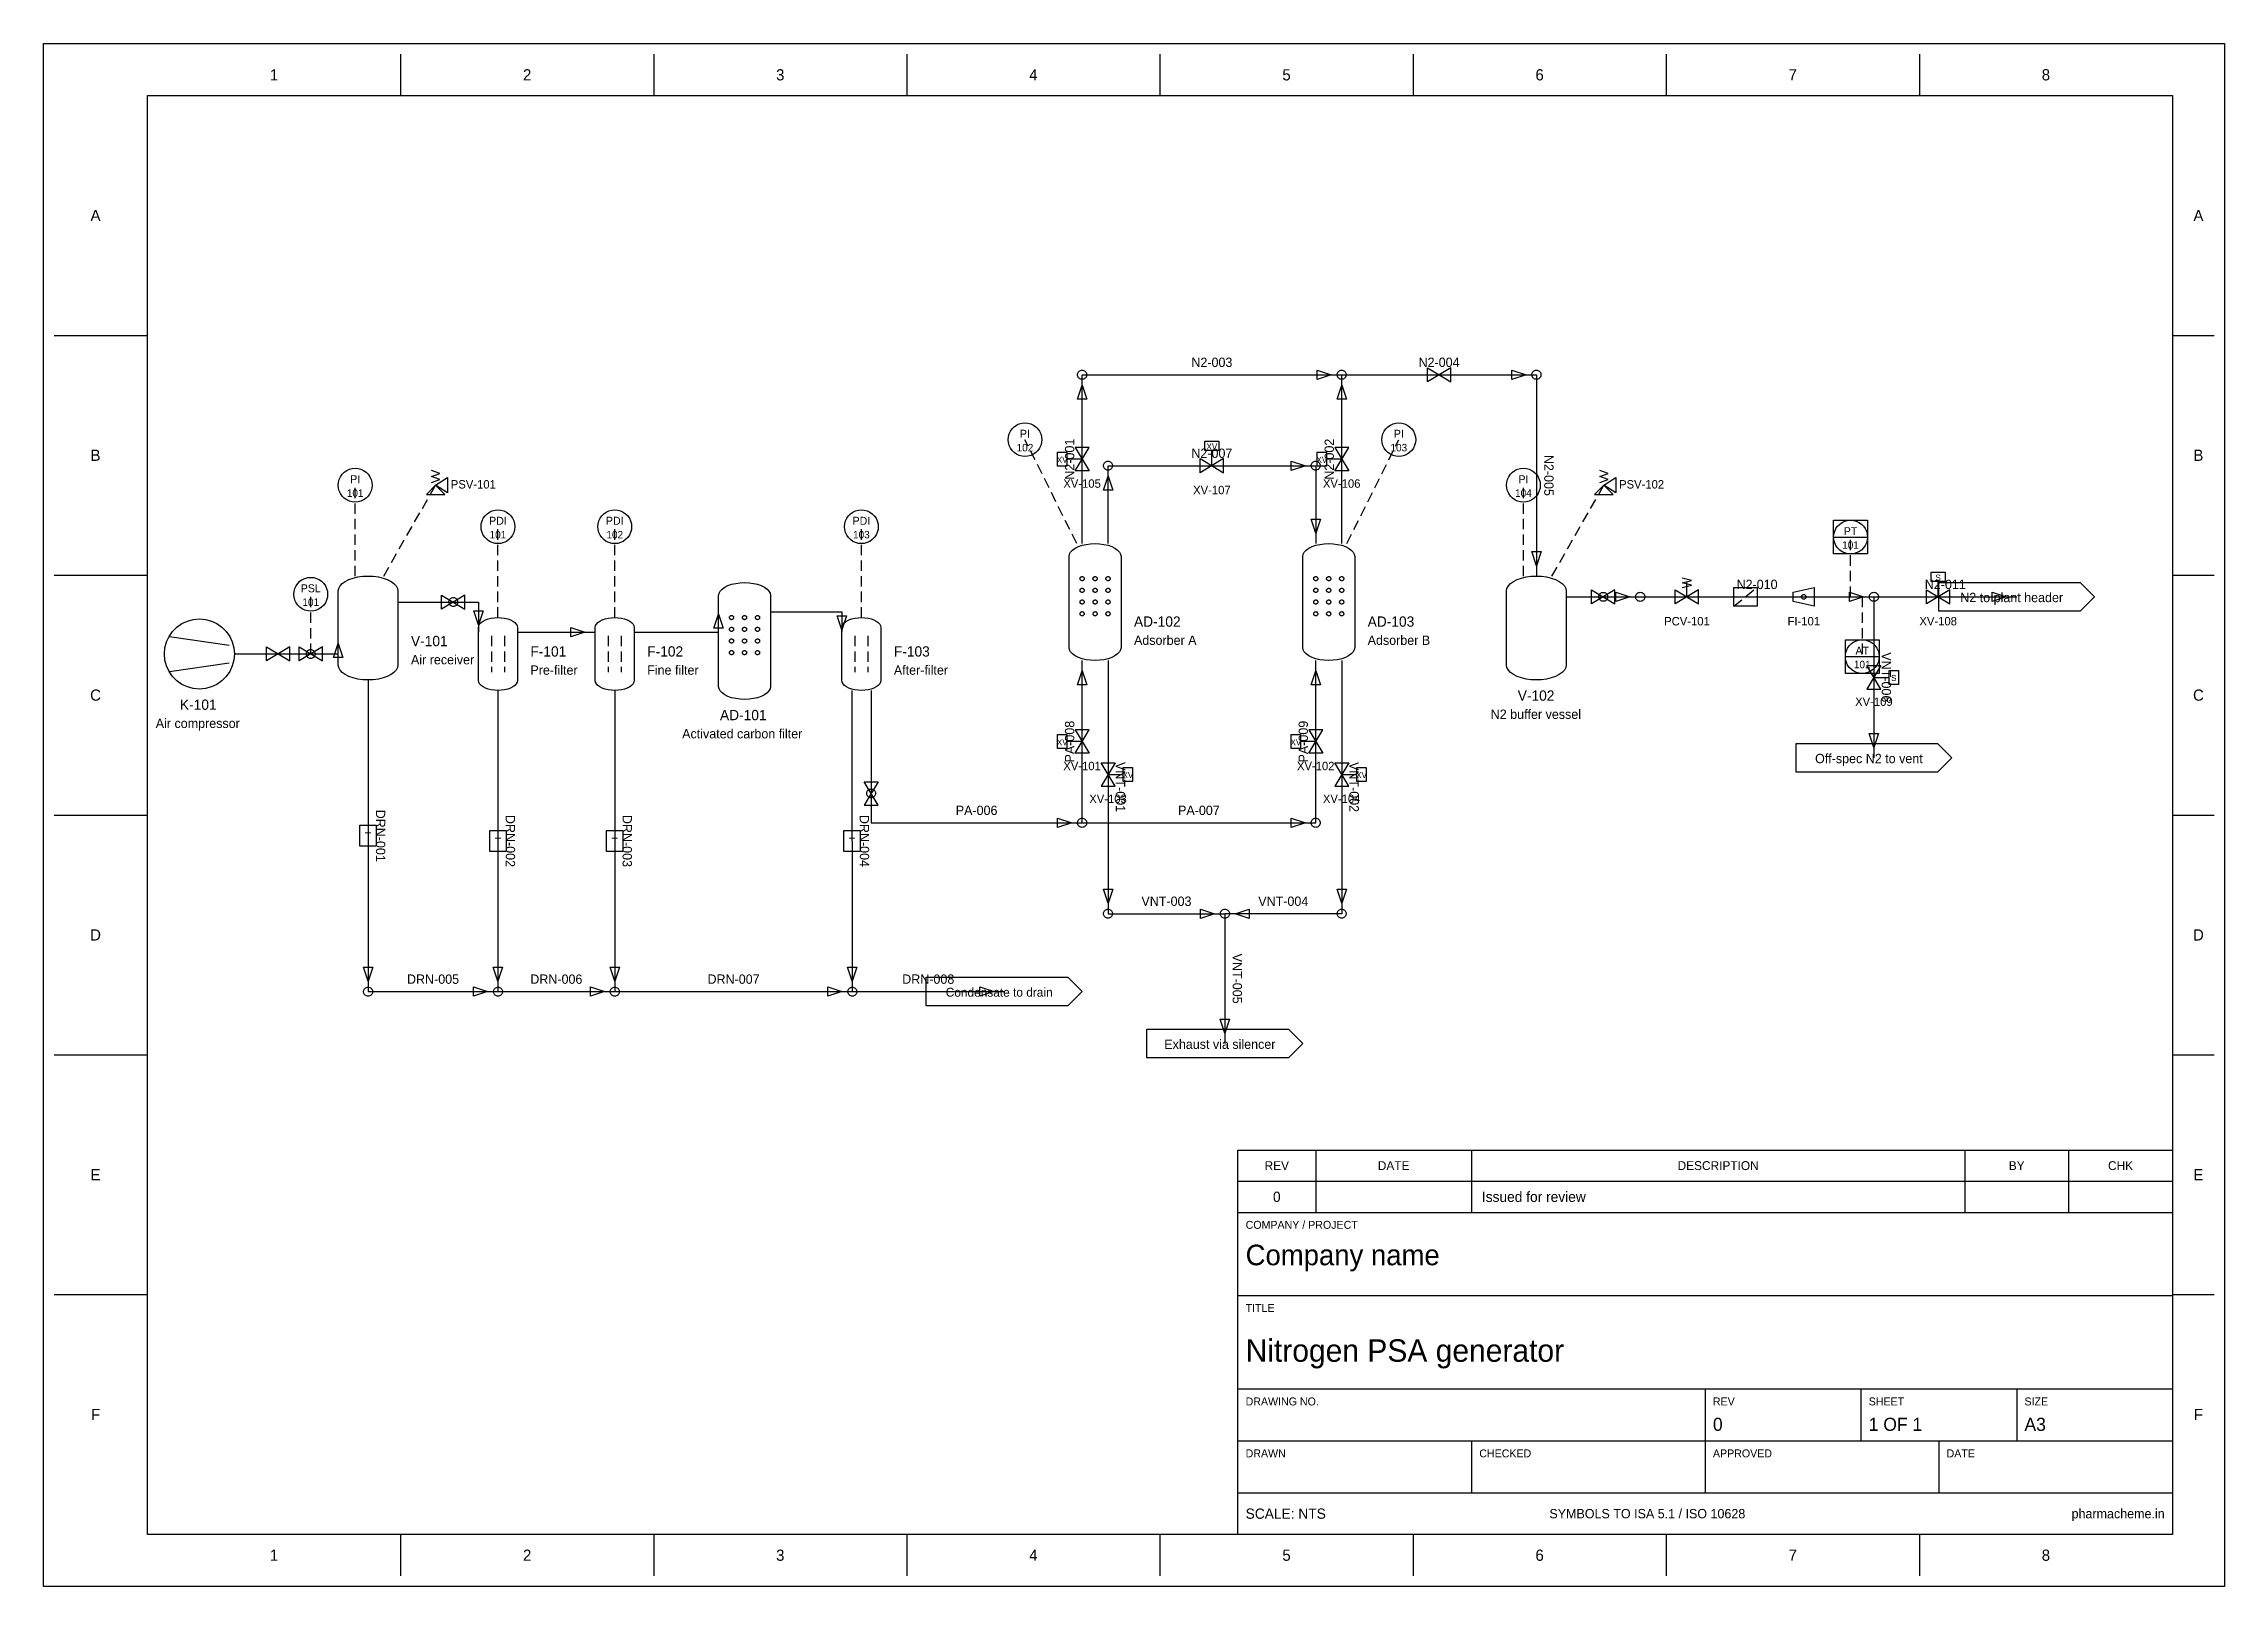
# Model space of a CAD drawing. Header units: millimetres. Extents: x 0 to 420, y 0 to 297.
import ezdxf
from ezdxf.enums import TextEntityAlignment as Align

# ---------------------------------------------------------------- set-up
doc = ezdxf.new("R2010")
doc.units = ezdxf.units.MM
doc.linetypes.add('DASHED', pattern=[3, 2, -1])
for name, color, linetype in [('BORDER', 8, 'CONTINUOUS'), ('EQUIPMENT', 7, 'CONTINUOUS'), ('INSTRUMENTS', 3, 'CONTINUOUS'), ('TEXT', 7, 'CONTINUOUS'), ('UTILITY', 5, 'CONTINUOUS'), ('VALVES', 6, 'CONTINUOUS')]:
    doc.layers.add(name, color=color, linetype=linetype)

msp = doc.modelspace()

# ---------------------------------------------------------------- texts
at = {"layer": 'BORDER'}
for s, height, p in [('1', 2.16, (44.375, 291)), ('2', 2.16, (93.125, 291)), ('3', 2.16, (141.875, 291)), ('4', 2.16, (190.625, 291)), ('5', 2.16, (239.375, 291)), ('6', 2.16, (288.125, 291)), ('7', 2.16, (336.875, 291)), ('8', 2.16, (385.625, 291)), ('A', 2.16, (10, 263.917)), ('A', 2.16, (415, 263.917)), ('B', 2.16, (10, 217.75)), ('B', 2.16, (415, 217.75)), ('C', 2.16, (10, 171.583)), ('C', 2.16, (415, 171.583)), ('D', 2.16, (10, 125.417)), ('D', 2.16, (415, 125.417)), ('E', 2.16, (10, 79.25)), ('REV', 1.71, (237.5, 81)), ('DATE', 1.71, (260, 81)), ('DESCRIPTION', 1.71, (322.5, 81)), ('BY', 1.71, (380, 81)), ('CHK', 1.71, (400, 81)), ('E', 2.16, (415, 79.25)), ('0', 1.98, (237.5, 75)), ('F', 2.16, (10, 33.083)), ('F', 2.16, (415, 33.083)), ('1', 2.16, (44.375, 6)), ('2', 2.16, (93.125, 6)), ('3', 2.16, (141.875, 6)), ('4', 2.16, (190.625, 6)), ('5', 2.16, (239.375, 6)), ('6', 2.16, (288.125, 6)), ('7', 2.16, (336.875, 6)), ('8', 2.16, (385.625, 6))]:
    msp.add_text(s, height=height, dxfattribs=at).set_placement(p, align=Align.MIDDLE_CENTER)
for s, height, p in [('Issued for review', 1.98, (277, 75)), ('COMPANY / PROJECT', 1.53, (231.5, 69.6)), ('Company name', 3.96, (231.5, 63.8)), ('TITLE', 1.53, (231.5, 53.6)), ('Nitrogen PSA generator', 4.32, (231.5, 45.4)), ('DRAWING NO.', 1.53, (231.5, 35.6)), ('REV', 1.53, (321.5, 35.6)), ('SHEET', 1.53, (351.5, 35.6)), ('SIZE', 1.53, (381.5, 35.6)), ('0', 2.52, (321.5, 31.2)), ('1 OF 1', 2.52, (351.5, 31.2)), ('A3', 2.52, (381.5, 31.2)), ('DRAWN', 1.53, (231.5, 25.6)), ('CHECKED', 1.53, (276.5, 25.6)), ('APPROVED', 1.53, (321.5, 25.6)), ('DATE', 1.53, (366.5, 25.6)), ('SCALE: NTS', 1.98, (231.5, 14)), ('SYMBOLS TO ISA 5.1 / ISO 10628', 1.8, (290, 14))]:
    msp.add_text(s, height=height, dxfattribs=at).set_placement(p, align=Align.MIDDLE_LEFT)
msp.add_text('pharmacheme.in', height=1.8, dxfattribs=at).set_placement((408.5, 14), align=Align.MIDDLE_RIGHT)
at = {"layer": 'EQUIPMENT'}
for s, height, p in [('N2 to plant header', 1.8, (379.038, 190.375)), ('Off-spec N2 to vent', 1.8, (351.538, 159.375)), ('Condensate to drain', 1.71, (184.037, 114.375)), ('Exhaust via silencer', 1.8, (226.537, 104.375))]:
    msp.add_text(s, height=height, dxfattribs=at).set_placement(p, align=Align.MIDDLE_CENTER)
at = {"layer": 'INSTRUMENTS'}
for s, height, p in [('PI', 1.53, (189, 221.125)), ('PI', 1.53, (261, 221.125)), ('102', 1.44, (189, 218.5)), ('103', 1.44, (261, 218.5)), ('101', 1.44, (60, 209.75)), ('PI', 1.53, (60, 212.375)), ('104', 1.44, (285, 209.75)), ('PI', 1.53, (285, 212.375)), ('PDI', 1.53, (87.5, 204.375)), ('PDI', 1.53, (110, 204.375)), ('PDI', 1.53, (157.5, 204.375)), ('101', 1.44, (87.5, 201.75)), ('102', 1.44, (110, 201.75)), ('103', 1.44, (157.5, 201.75)), ('PT', 1.53, (348, 202.375)), ('101', 1.44, (348, 199.75)), ('PSL', 1.53, (51.45, 191.375)), ('101', 1.44, (51.45, 188.75)), ('AT', 1.53, (350.25, 179.375)), ('101', 1.44, (350.25, 176.75))]:
    msp.add_text(s, height=height, dxfattribs=at).set_placement(p, align=Align.CENTER)
for s, p in [('PSV-101', (78.425, 211.35)), ('PSV-102', (303.425, 211.35))]:
    msp.add_text(s, height=1.62, dxfattribs=at).set_placement(p)
at = {"layer": 'TEXT'}
for s, height, p in [('N2-003', 1.8, (225, 234.75)), ('N2-004', 1.8, (268.75, 234.75)), ('N2-007', 1.8, (225, 217.25)), ('XV-105', 1.62, (200, 211.5)), ('XV-107', 1.62, (225, 210.25)), ('XV-106', 1.62, (250, 211.5)), ('N2-010', 1.8, (330, 192)), ('N2-011', 1.8, (366.25, 192)), ('PCV-101', 1.62, (316.5, 185)), ('FI-101', 1.62, (339, 185)), ('XV-108', 1.62, (364.875, 185)), ('XV-109', 1.62, (352.5, 169.5)), ('XV-101', 1.62, (200, 157.125)), ('XV-102', 1.62, (245, 157.125)), ('XV-103', 1.62, (205, 150.813)), ('XV-104', 1.62, (250, 150.813)), ('PA-006', 1.8, (179.688, 148.5)), ('PA-007', 1.8, (222.5, 148.5)), ('VNT-003', 1.8, (216.25, 131)), ('VNT-004', 1.8, (238.75, 131)), ('DRN-005', 1.8, (75, 116)), ('DRN-006', 1.8, (98.75, 116)), ('DRN-007', 1.8, (132.875, 116)), ('DRN-008', 1.8, (170.375, 116))]:
    msp.add_text(s, height=height, dxfattribs=at).set_placement(p, align=Align.CENTER)
for s, rotation, p in [('N2-001', 90, (198.5, 217)), ('N2-002', 90, (248.5, 217)), ('N2-005', -90, (289, 213.875)), ('VNT-006', -90, (354, 175)), ('PA-008', 90, (198.5, 162.625)), ('PA-009', 90, (243.5, 162.625)), ('VNT-001', -90, (206.5, 153.875)), ('VNT-002', -90, (251.5, 153.875)), ('DRN-001', -90, (64, 144.5)), ('DRN-002', -90, (89, 143.5)), ('DRN-003', -90, (111.5, 143.5)), ('DRN-004', -89.88, (157.187, 143.503)), ('VNT-005', -90, (229, 117))]:
    msp.add_text(s, height=1.8, rotation=rotation, dxfattribs=at).set_placement(p, align=Align.CENTER)
for s, height, p in [('AD-102', 1.98, (210, 184.75)), ('AD-103', 1.98, (255, 184.75)), ('V-101', 1.98, (70.75, 181)), ('F-101', 1.98, (93.75, 179)), ('F-102', 1.98, (116.25, 179)), ('F-103', 1.98, (163.75, 179)), ('Adsorber A', 1.8, (210, 181.25)), ('Adsorber B', 1.8, (255, 181.25)), ('Air receiver', 1.8, (70.75, 177.5)), ('Pre-filter', 1.8, (93.75, 175.5)), ('Fine filter', 1.8, (116.25, 175.5)), ('After-filter', 1.8, (163.75, 175.5)), ('V-102', 1.98, (283.907, 170.5)), ('K-101', 1.98, (26.255, 168.75)), ('AD-101', 1.98, (130.262, 166.75)), ('N2 buffer vessel', 1.8, (278.701, 167)), ('Air compressor', 1.8, (21.595, 165.25)), ('Activated carbon filter', 1.8, (122.98, 163.25))]:
    msp.add_text(s, height=height, dxfattribs=at).set_placement(p)
at = {"layer": 'VALVES'}
for s, height, p in [('XV', 1.17, (225, 219.45)), ('XV', 1.17, (196.175, 216.875)), ('XV', 1.17, (246.175, 216.875)), ('S', 1.17, (364.875, 194.2)), ('S', 1.17, (356.325, 174.875)), ('XV', 1.17, (196.175, 162.5)), ('XV', 1.17, (241.175, 162.5)), ('XV', 1.17, (208.825, 156.188)), ('XV', 1.17, (253.825, 156.188)), ('T', 1.53, (62.5, 144.375)), ('T', 1.53, (87.5, 143.375)), ('T', 1.53, (110, 143.375)), ('T', 1.53, (155.688, 143.375))]:
    msp.add_text(s, height=height, dxfattribs=at).set_placement(p, align=Align.MIDDLE_CENTER)

# ---------------------------------------------------------------- linework, layer by layer
at = {"layer": 'BORDER'}
for p, q in [((68.75, 295), (68.75, 287)), ((117.5, 295), (117.5, 287)), ((166.25, 295), (166.25, 287)), ((215, 295), (215, 287)), ((263.75, 295), (263.75, 287)), ((312.5, 295), (312.5, 287)), ((361.25, 295), (361.25, 287)), ((2, 240.833), (20, 240.833)), ((410, 240.833), (418, 240.833)), ((2, 194.667), (20, 194.667)), ((410, 194.667), (418, 194.667)), ((2, 148.5), (20, 148.5)), ((410, 148.5), (418, 148.5)), ((2, 102.333), (20, 102.333)), ((410, 102.333), (418, 102.333)), ((245, 84), (245, 72)), ((275, 84), (275, 72)), ((370, 84), (370, 72)), ((390, 84), (390, 72)), ((230, 78), (410, 78)), ((230, 72), (410, 72)), ((230, 72), (410, 72)), ((2, 56.167), (20, 56.167)), ((230, 56), (410, 56)), ((410, 56.167), (418, 56.167)), ((230, 38), (410, 38)), ((320, 38), (320, 28)), ((350, 38), (350, 28)), ((380, 38), (380, 28)), ((230, 28), (410, 28)), ((275, 28), (275, 18)), ((320, 28), (320, 18)), ((365, 28), (365, 18)), ((230, 18), (410, 18)), ((68.75, 10), (68.75, 2)), ((117.5, 10), (117.5, 2)), ((166.25, 10), (166.25, 2)), ((215, 10), (215, 2)), ((263.75, 10), (263.75, 2)), ((312.5, 10), (312.5, 2)), ((361.25, 10), (361.25, 2))]:
    msp.add_line(p, q, dxfattribs=at)
for points in [[(0, 297), (420, 297), (420, 0), (0, 0)], [(20, 287), (410, 287), (410, 10), (20, 10)], [(230, 84), (410, 84), (410, 10), (230, 10)]]:
    msp.add_lwpolyline(points, close=True, dxfattribs=at)
at = {"layer": 'EQUIPMENT'}
for p, q in [((24.25, 182.875), (35.75, 181.188)), ((24.25, 176.125), (35.75, 177.813))]:
    msp.add_line(p, q, dxfattribs=at)
at = {"layer": 'EQUIPMENT', "linetype": 'DASHED'}
for p, q in [((86.25, 183), (86.25, 176)), ((88.75, 183), (88.75, 176)), ((108.75, 183), (108.75, 176)), ((111.25, 183), (111.25, 176)), ((156.25, 183), (156.25, 176)), ((158.75, 183), (158.75, 176))]:
    msp.add_line(p, q, dxfattribs=at)
at = {"layer": 'EQUIPMENT'}
for points in [[(200.875, 233.25), (200.862, 233.098), (200.822, 232.951), (200.758, 232.813), (200.67, 232.688), (200.562, 232.58), (200.438, 232.492), (200.299, 232.428), (200.152, 232.388), (200, 232.375), (199.848, 232.388), (199.701, 232.428), (199.563, 232.492), (199.438, 232.58), (199.33, 232.688), (199.242, 232.813), (199.178, 232.951), (199.138, 233.098), (199.125, 233.25), (199.138, 233.402), (199.178, 233.549), (199.242, 233.688), (199.33, 233.812), (199.438, 233.92), (199.563, 234.008), (199.701, 234.072), (199.848, 234.112), (200, 234.125), (200.152, 234.112), (200.299, 234.072), (200.438, 234.008), (200.562, 233.92), (200.67, 233.812), (200.758, 233.688), (200.822, 233.549), (200.862, 233.402)], [(250.875, 233.25), (250.862, 233.098), (250.822, 232.951), (250.758, 232.813), (250.67, 232.688), (250.562, 232.58), (250.438, 232.492), (250.299, 232.428), (250.152, 232.388), (250, 232.375), (249.848, 232.388), (249.701, 232.428), (249.563, 232.492), (249.438, 232.58), (249.33, 232.688), (249.242, 232.813), (249.178, 232.951), (249.138, 233.098), (249.125, 233.25), (249.138, 233.402), (249.178, 233.549), (249.242, 233.688), (249.33, 233.812), (249.438, 233.92), (249.563, 234.008), (249.701, 234.072), (249.848, 234.112), (250, 234.125), (250.152, 234.112), (250.299, 234.072), (250.438, 234.008), (250.562, 233.92), (250.67, 233.812), (250.758, 233.688), (250.822, 233.549), (250.862, 233.402)], [(288.375, 233.25), (288.362, 233.098), (288.322, 232.951), (288.258, 232.813), (288.17, 232.688), (288.062, 232.58), (287.938, 232.492), (287.799, 232.428), (287.652, 232.388), (287.5, 232.375), (287.348, 232.388), (287.201, 232.428), (287.063, 232.492), (286.938, 232.58), (286.83, 232.688), (286.742, 232.813), (286.678, 232.951), (286.638, 233.098), (286.625, 233.25), (286.638, 233.402), (286.678, 233.549), (286.742, 233.688), (286.83, 233.812), (286.938, 233.92), (287.063, 234.008), (287.201, 234.072), (287.348, 234.112), (287.5, 234.125), (287.652, 234.112), (287.799, 234.072), (287.938, 234.008), (288.062, 233.92), (288.17, 233.812), (288.258, 233.688), (288.322, 233.549), (288.362, 233.402)], [(205.875, 215.75), (205.862, 215.598), (205.822, 215.451), (205.758, 215.313), (205.67, 215.188), (205.562, 215.08), (205.438, 214.992), (205.299, 214.928), (205.152, 214.888), (205, 214.875), (204.848, 214.888), (204.701, 214.928), (204.563, 214.992), (204.438, 215.08), (204.33, 215.188), (204.242, 215.313), (204.178, 215.451), (204.138, 215.598), (204.125, 215.75), (204.138, 215.902), (204.178, 216.049), (204.242, 216.188), (204.33, 216.312), (204.438, 216.42), (204.563, 216.508), (204.701, 216.572), (204.848, 216.612), (205, 216.625), (205.152, 216.612), (205.299, 216.572), (205.438, 216.508), (205.562, 216.42), (205.67, 216.312), (205.758, 216.188), (205.822, 216.049), (205.862, 215.902)], [(245.875, 215.75), (245.862, 215.598), (245.822, 215.451), (245.758, 215.313), (245.67, 215.188), (245.562, 215.08), (245.438, 214.992), (245.299, 214.928), (245.152, 214.888), (245, 214.875), (244.848, 214.888), (244.701, 214.928), (244.563, 214.992), (244.438, 215.08), (244.33, 215.188), (244.242, 215.313), (244.178, 215.451), (244.138, 215.598), (244.125, 215.75), (244.138, 215.902), (244.178, 216.049), (244.242, 216.188), (244.33, 216.312), (244.438, 216.42), (244.563, 216.508), (244.701, 216.572), (244.848, 216.612), (245, 216.625), (245.152, 216.612), (245.299, 216.572), (245.438, 216.508), (245.562, 216.42), (245.67, 216.312), (245.758, 216.188), (245.822, 216.049), (245.862, 215.902)], [(197.5, 198.25), (197.576, 198.684), (197.802, 199.105), (198.17, 199.5), (198.67, 199.857), (199.286, 200.165), (200, 200.415), (200.79, 200.599), (201.632, 200.712), (202.5, 200.75), (203.368, 200.712), (204.21, 200.599), (205, 200.415), (205.714, 200.165), (206.33, 199.857), (206.83, 199.5), (207.198, 199.105), (207.424, 198.684), (207.5, 198.25), (207.5, 180.75), (207.424, 180.316), (207.198, 179.895), (206.83, 179.5), (206.33, 179.143), (205.714, 178.835), (205, 178.585), (204.21, 178.401), (203.368, 178.288), (202.5, 178.25), (201.632, 178.288), (200.79, 178.401), (200, 178.585), (199.286, 178.835), (198.67, 179.143), (198.17, 179.5), (197.802, 179.895), (197.576, 180.316), (197.5, 180.75)], [(242.5, 198.25), (242.576, 198.684), (242.802, 199.105), (243.17, 199.5), (243.67, 199.857), (244.286, 200.165), (245, 200.415), (245.79, 200.599), (246.632, 200.712), (247.5, 200.75), (248.368, 200.712), (249.21, 200.599), (250, 200.415), (250.714, 200.165), (251.33, 199.857), (251.83, 199.5), (252.198, 199.105), (252.424, 198.684), (252.5, 198.25), (252.5, 180.75), (252.424, 180.316), (252.198, 179.895), (251.83, 179.5), (251.33, 179.143), (250.714, 178.835), (250, 178.585), (249.21, 178.401), (248.368, 178.288), (247.5, 178.25), (246.632, 178.288), (245.79, 178.401), (245, 178.585), (244.286, 178.835), (243.67, 179.143), (243.17, 179.5), (242.802, 179.895), (242.576, 180.316), (242.5, 180.75)], [(56.75, 191.625), (56.837, 192.124), (57.097, 192.608), (57.52, 193.063), (58.095, 193.473), (58.804, 193.827), (59.625, 194.115), (60.533, 194.327), (61.502, 194.456), (62.5, 194.5), (63.498, 194.456), (64.467, 194.327), (65.375, 194.115), (66.196, 193.827), (66.905, 193.473), (67.48, 193.063), (67.903, 192.608), (68.163, 192.124), (68.25, 191.625), (68.25, 177.375), (68.163, 176.876), (67.903, 176.392), (67.48, 175.938), (66.905, 175.527), (66.196, 175.173), (65.375, 174.885), (64.467, 174.673), (63.498, 174.544), (62.5, 174.5), (61.502, 174.544), (60.533, 174.673), (59.625, 174.885), (58.804, 175.173), (58.095, 175.527), (57.52, 175.938), (57.097, 176.392), (56.837, 176.876), (56.75, 177.375)], [(130, 190.75), (130.076, 191.184), (130.302, 191.605), (130.67, 192), (131.17, 192.357), (131.786, 192.665), (132.5, 192.915), (133.29, 193.099), (134.132, 193.212), (135, 193.25), (135.868, 193.212), (136.71, 193.099), (137.5, 192.915), (138.214, 192.665), (138.83, 192.357), (139.33, 192), (139.698, 191.605), (139.924, 191.184), (140, 190.75), (140, 173.25), (139.924, 172.816), (139.698, 172.395), (139.33, 172), (138.83, 171.643), (138.214, 171.335), (137.5, 171.085), (136.71, 170.901), (135.868, 170.788), (135, 170.75), (134.132, 170.788), (133.29, 170.901), (132.5, 171.085), (131.786, 171.335), (131.17, 171.643), (130.67, 172), (130.302, 172.395), (130.076, 172.816), (130, 173.25)], [(200.4, 194), (200.394, 193.931), (200.376, 193.863), (200.346, 193.8), (200.306, 193.743), (200.257, 193.694), (200.2, 193.654), (200.137, 193.624), (200.069, 193.606), (200, 193.6), (199.931, 193.606), (199.863, 193.624), (199.8, 193.654), (199.743, 193.694), (199.694, 193.743), (199.654, 193.8), (199.624, 193.863), (199.606, 193.931), (199.6, 194), (199.606, 194.069), (199.624, 194.137), (199.654, 194.2), (199.694, 194.257), (199.743, 194.306), (199.8, 194.346), (199.863, 194.376), (199.931, 194.394), (200, 194.4), (200.069, 194.394), (200.137, 194.376), (200.2, 194.346), (200.257, 194.306), (200.306, 194.257), (200.346, 194.2), (200.376, 194.137), (200.394, 194.069)], [(202.9, 194), (202.894, 193.931), (202.876, 193.863), (202.846, 193.8), (202.806, 193.743), (202.757, 193.694), (202.7, 193.654), (202.637, 193.624), (202.569, 193.606), (202.5, 193.6), (202.431, 193.606), (202.363, 193.624), (202.3, 193.654), (202.243, 193.694), (202.194, 193.743), (202.154, 193.8), (202.124, 193.863), (202.106, 193.931), (202.1, 194), (202.106, 194.069), (202.124, 194.137), (202.154, 194.2), (202.194, 194.257), (202.243, 194.306), (202.3, 194.346), (202.363, 194.376), (202.431, 194.394), (202.5, 194.4), (202.569, 194.394), (202.637, 194.376), (202.7, 194.346), (202.757, 194.306), (202.806, 194.257), (202.846, 194.2), (202.876, 194.137), (202.894, 194.069)], [(205.4, 194), (205.394, 193.931), (205.376, 193.863), (205.346, 193.8), (205.306, 193.743), (205.257, 193.694), (205.2, 193.654), (205.137, 193.624), (205.069, 193.606), (205, 193.6), (204.931, 193.606), (204.863, 193.624), (204.8, 193.654), (204.743, 193.694), (204.694, 193.743), (204.654, 193.8), (204.624, 193.863), (204.606, 193.931), (204.6, 194), (204.606, 194.069), (204.624, 194.137), (204.654, 194.2), (204.694, 194.257), (204.743, 194.306), (204.8, 194.346), (204.863, 194.376), (204.931, 194.394), (205, 194.4), (205.069, 194.394), (205.137, 194.376), (205.2, 194.346), (205.257, 194.306), (205.306, 194.257), (205.346, 194.2), (205.376, 194.137), (205.394, 194.069)], [(245.4, 194), (245.394, 193.931), (245.376, 193.863), (245.346, 193.8), (245.306, 193.743), (245.257, 193.694), (245.2, 193.654), (245.137, 193.624), (245.069, 193.606), (245, 193.6), (244.931, 193.606), (244.863, 193.624), (244.8, 193.654), (244.743, 193.694), (244.694, 193.743), (244.654, 193.8), (244.624, 193.863), (244.606, 193.931), (244.6, 194), (244.606, 194.069), (244.624, 194.137), (244.654, 194.2), (244.694, 194.257), (244.743, 194.306), (244.8, 194.346), (244.863, 194.376), (244.931, 194.394), (245, 194.4), (245.069, 194.394), (245.137, 194.376), (245.2, 194.346), (245.257, 194.306), (245.306, 194.257), (245.346, 194.2), (245.376, 194.137), (245.394, 194.069)], [(247.9, 194), (247.894, 193.931), (247.876, 193.863), (247.846, 193.8), (247.806, 193.743), (247.757, 193.694), (247.7, 193.654), (247.637, 193.624), (247.569, 193.606), (247.5, 193.6), (247.431, 193.606), (247.363, 193.624), (247.3, 193.654), (247.243, 193.694), (247.194, 193.743), (247.154, 193.8), (247.124, 193.863), (247.106, 193.931), (247.1, 194), (247.106, 194.069), (247.124, 194.137), (247.154, 194.2), (247.194, 194.257), (247.243, 194.306), (247.3, 194.346), (247.363, 194.376), (247.431, 194.394), (247.5, 194.4), (247.569, 194.394), (247.637, 194.376), (247.7, 194.346), (247.757, 194.306), (247.806, 194.257), (247.846, 194.2), (247.876, 194.137), (247.894, 194.069)], [(250.4, 194), (250.394, 193.931), (250.376, 193.863), (250.346, 193.8), (250.306, 193.743), (250.257, 193.694), (250.2, 193.654), (250.137, 193.624), (250.069, 193.606), (250, 193.6), (249.931, 193.606), (249.863, 193.624), (249.8, 193.654), (249.743, 193.694), (249.694, 193.743), (249.654, 193.8), (249.624, 193.863), (249.606, 193.931), (249.6, 194), (249.606, 194.069), (249.624, 194.137), (249.654, 194.2), (249.694, 194.257), (249.743, 194.306), (249.8, 194.346), (249.863, 194.376), (249.931, 194.394), (250, 194.4), (250.069, 194.394), (250.137, 194.376), (250.2, 194.346), (250.257, 194.306), (250.306, 194.257), (250.346, 194.2), (250.376, 194.137), (250.394, 194.069)], [(281.75, 191.625), (281.837, 192.124), (282.097, 192.608), (282.52, 193.063), (283.095, 193.473), (283.804, 193.827), (284.625, 194.115), (285.533, 194.327), (286.502, 194.456), (287.5, 194.5), (288.498, 194.456), (289.467, 194.327), (290.375, 194.115), (291.196, 193.827), (291.905, 193.473), (292.48, 193.063), (292.903, 192.608), (293.163, 192.124), (293.25, 191.625), (293.25, 177.375), (293.163, 176.876), (292.903, 176.392), (292.48, 175.938), (291.905, 175.527), (291.196, 175.173), (290.375, 174.885), (289.467, 174.673), (288.498, 174.544), (287.5, 174.5), (286.502, 174.544), (285.533, 174.673), (284.625, 174.885), (283.804, 175.173), (283.095, 175.527), (282.52, 175.938), (282.097, 176.392), (281.837, 176.876), (281.75, 177.375)], [(365, 193.25), (392.25, 193.25), (395, 190.5), (392.25, 187.75), (365, 187.75)], [(200.4, 191.75), (200.394, 191.681), (200.376, 191.613), (200.346, 191.55), (200.306, 191.493), (200.257, 191.444), (200.2, 191.404), (200.137, 191.374), (200.069, 191.356), (200, 191.35), (199.931, 191.356), (199.863, 191.374), (199.8, 191.404), (199.743, 191.444), (199.694, 191.493), (199.654, 191.55), (199.624, 191.613), (199.606, 191.681), (199.6, 191.75), (199.606, 191.819), (199.624, 191.887), (199.654, 191.95), (199.694, 192.007), (199.743, 192.056), (199.8, 192.096), (199.863, 192.126), (199.931, 192.144), (200, 192.15), (200.069, 192.144), (200.137, 192.126), (200.2, 192.096), (200.257, 192.056), (200.306, 192.007), (200.346, 191.95), (200.376, 191.887), (200.394, 191.819)], [(200.4, 189.5), (200.394, 189.431), (200.376, 189.363), (200.346, 189.3), (200.306, 189.243), (200.257, 189.194), (200.2, 189.154), (200.137, 189.124), (200.069, 189.106), (200, 189.1), (199.931, 189.106), (199.863, 189.124), (199.8, 189.154), (199.743, 189.194), (199.694, 189.243), (199.654, 189.3), (199.624, 189.363), (199.606, 189.431), (199.6, 189.5), (199.606, 189.569), (199.624, 189.637), (199.654, 189.7), (199.694, 189.757), (199.743, 189.806), (199.8, 189.846), (199.863, 189.876), (199.931, 189.894), (200, 189.9), (200.069, 189.894), (200.137, 189.876), (200.2, 189.846), (200.257, 189.806), (200.306, 189.757), (200.346, 189.7), (200.376, 189.637), (200.394, 189.569)], [(202.9, 191.75), (202.894, 191.681), (202.876, 191.613), (202.846, 191.55), (202.806, 191.493), (202.757, 191.444), (202.7, 191.404), (202.637, 191.374), (202.569, 191.356), (202.5, 191.35), (202.431, 191.356), (202.363, 191.374), (202.3, 191.404), (202.243, 191.444), (202.194, 191.493), (202.154, 191.55), (202.124, 191.613), (202.106, 191.681), (202.1, 191.75), (202.106, 191.819), (202.124, 191.887), (202.154, 191.95), (202.194, 192.007), (202.243, 192.056), (202.3, 192.096), (202.363, 192.126), (202.431, 192.144), (202.5, 192.15), (202.569, 192.144), (202.637, 192.126), (202.7, 192.096), (202.757, 192.056), (202.806, 192.007), (202.846, 191.95), (202.876, 191.887), (202.894, 191.819)], [(202.9, 189.5), (202.894, 189.431), (202.876, 189.363), (202.846, 189.3), (202.806, 189.243), (202.757, 189.194), (202.7, 189.154), (202.637, 189.124), (202.569, 189.106), (202.5, 189.1), (202.431, 189.106), (202.363, 189.124), (202.3, 189.154), (202.243, 189.194), (202.194, 189.243), (202.154, 189.3), (202.124, 189.363), (202.106, 189.431), (202.1, 189.5), (202.106, 189.569), (202.124, 189.637), (202.154, 189.7), (202.194, 189.757), (202.243, 189.806), (202.3, 189.846), (202.363, 189.876), (202.431, 189.894), (202.5, 189.9), (202.569, 189.894), (202.637, 189.876), (202.7, 189.846), (202.757, 189.806), (202.806, 189.757), (202.846, 189.7), (202.876, 189.637), (202.894, 189.569)], [(205.4, 191.75), (205.394, 191.681), (205.376, 191.613), (205.346, 191.55), (205.306, 191.493), (205.257, 191.444), (205.2, 191.404), (205.137, 191.374), (205.069, 191.356), (205, 191.35), (204.931, 191.356), (204.863, 191.374), (204.8, 191.404), (204.743, 191.444), (204.694, 191.493), (204.654, 191.55), (204.624, 191.613), (204.606, 191.681), (204.6, 191.75), (204.606, 191.819), (204.624, 191.887), (204.654, 191.95), (204.694, 192.007), (204.743, 192.056), (204.8, 192.096), (204.863, 192.126), (204.931, 192.144), (205, 192.15), (205.069, 192.144), (205.137, 192.126), (205.2, 192.096), (205.257, 192.056), (205.306, 192.007), (205.346, 191.95), (205.376, 191.887), (205.394, 191.819)], [(205.4, 189.5), (205.394, 189.431), (205.376, 189.363), (205.346, 189.3), (205.306, 189.243), (205.257, 189.194), (205.2, 189.154), (205.137, 189.124), (205.069, 189.106), (205, 189.1), (204.931, 189.106), (204.863, 189.124), (204.8, 189.154), (204.743, 189.194), (204.694, 189.243), (204.654, 189.3), (204.624, 189.363), (204.606, 189.431), (204.6, 189.5), (204.606, 189.569), (204.624, 189.637), (204.654, 189.7), (204.694, 189.757), (204.743, 189.806), (204.8, 189.846), (204.863, 189.876), (204.931, 189.894), (205, 189.9), (205.069, 189.894), (205.137, 189.876), (205.2, 189.846), (205.257, 189.806), (205.306, 189.757), (205.346, 189.7), (205.376, 189.637), (205.394, 189.569)], [(245.4, 191.75), (245.394, 191.681), (245.376, 191.613), (245.346, 191.55), (245.306, 191.493), (245.257, 191.444), (245.2, 191.404), (245.137, 191.374), (245.069, 191.356), (245, 191.35), (244.931, 191.356), (244.863, 191.374), (244.8, 191.404), (244.743, 191.444), (244.694, 191.493), (244.654, 191.55), (244.624, 191.613), (244.606, 191.681), (244.6, 191.75), (244.606, 191.819), (244.624, 191.887), (244.654, 191.95), (244.694, 192.007), (244.743, 192.056), (244.8, 192.096), (244.863, 192.126), (244.931, 192.144), (245, 192.15), (245.069, 192.144), (245.137, 192.126), (245.2, 192.096), (245.257, 192.056), (245.306, 192.007), (245.346, 191.95), (245.376, 191.887), (245.394, 191.819)], [(245.4, 189.5), (245.394, 189.431), (245.376, 189.363), (245.346, 189.3), (245.306, 189.243), (245.257, 189.194), (245.2, 189.154), (245.137, 189.124), (245.069, 189.106), (245, 189.1), (244.931, 189.106), (244.863, 189.124), (244.8, 189.154), (244.743, 189.194), (244.694, 189.243), (244.654, 189.3), (244.624, 189.363), (244.606, 189.431), (244.6, 189.5), (244.606, 189.569), (244.624, 189.637), (244.654, 189.7), (244.694, 189.757), (244.743, 189.806), (244.8, 189.846), (244.863, 189.876), (244.931, 189.894), (245, 189.9), (245.069, 189.894), (245.137, 189.876), (245.2, 189.846), (245.257, 189.806), (245.306, 189.757), (245.346, 189.7), (245.376, 189.637), (245.394, 189.569)], [(247.9, 191.75), (247.894, 191.681), (247.876, 191.613), (247.846, 191.55), (247.806, 191.493), (247.757, 191.444), (247.7, 191.404), (247.637, 191.374), (247.569, 191.356), (247.5, 191.35), (247.431, 191.356), (247.363, 191.374), (247.3, 191.404), (247.243, 191.444), (247.194, 191.493), (247.154, 191.55), (247.124, 191.613), (247.106, 191.681), (247.1, 191.75), (247.106, 191.819), (247.124, 191.887), (247.154, 191.95), (247.194, 192.007), (247.243, 192.056), (247.3, 192.096), (247.363, 192.126), (247.431, 192.144), (247.5, 192.15), (247.569, 192.144), (247.637, 192.126), (247.7, 192.096), (247.757, 192.056), (247.806, 192.007), (247.846, 191.95), (247.876, 191.887), (247.894, 191.819)], [(247.9, 189.5), (247.894, 189.431), (247.876, 189.363), (247.846, 189.3), (247.806, 189.243), (247.757, 189.194), (247.7, 189.154), (247.637, 189.124), (247.569, 189.106), (247.5, 189.1), (247.431, 189.106), (247.363, 189.124), (247.3, 189.154), (247.243, 189.194), (247.194, 189.243), (247.154, 189.3), (247.124, 189.363), (247.106, 189.431), (247.1, 189.5), (247.106, 189.569), (247.124, 189.637), (247.154, 189.7), (247.194, 189.757), (247.243, 189.806), (247.3, 189.846), (247.363, 189.876), (247.431, 189.894), (247.5, 189.9), (247.569, 189.894), (247.637, 189.876), (247.7, 189.846), (247.757, 189.806), (247.806, 189.757), (247.846, 189.7), (247.876, 189.637), (247.894, 189.569)], [(250.4, 191.75), (250.394, 191.681), (250.376, 191.613), (250.346, 191.55), (250.306, 191.493), (250.257, 191.444), (250.2, 191.404), (250.137, 191.374), (250.069, 191.356), (250, 191.35), (249.931, 191.356), (249.863, 191.374), (249.8, 191.404), (249.743, 191.444), (249.694, 191.493), (249.654, 191.55), (249.624, 191.613), (249.606, 191.681), (249.6, 191.75), (249.606, 191.819), (249.624, 191.887), (249.654, 191.95), (249.694, 192.007), (249.743, 192.056), (249.8, 192.096), (249.863, 192.126), (249.931, 192.144), (250, 192.15), (250.069, 192.144), (250.137, 192.126), (250.2, 192.096), (250.257, 192.056), (250.306, 192.007), (250.346, 191.95), (250.376, 191.887), (250.394, 191.819)], [(250.4, 189.5), (250.394, 189.431), (250.376, 189.363), (250.346, 189.3), (250.306, 189.243), (250.257, 189.194), (250.2, 189.154), (250.137, 189.124), (250.069, 189.106), (250, 189.1), (249.931, 189.106), (249.863, 189.124), (249.8, 189.154), (249.743, 189.194), (249.694, 189.243), (249.654, 189.3), (249.624, 189.363), (249.606, 189.431), (249.6, 189.5), (249.606, 189.569), (249.624, 189.637), (249.654, 189.7), (249.694, 189.757), (249.743, 189.806), (249.8, 189.846), (249.863, 189.876), (249.931, 189.894), (250, 189.9), (250.069, 189.894), (250.137, 189.876), (250.2, 189.846), (250.257, 189.806), (250.306, 189.757), (250.346, 189.7), (250.376, 189.637), (250.394, 189.569)], [(308.375, 190.5), (308.362, 190.348), (308.322, 190.201), (308.258, 190.063), (308.17, 189.938), (308.062, 189.83), (307.938, 189.742), (307.799, 189.678), (307.652, 189.638), (307.5, 189.625), (307.348, 189.638), (307.201, 189.678), (307.063, 189.742), (306.938, 189.83), (306.83, 189.938), (306.742, 190.063), (306.678, 190.201), (306.638, 190.348), (306.625, 190.5), (306.638, 190.652), (306.678, 190.799), (306.742, 190.938), (306.83, 191.062), (306.938, 191.17), (307.063, 191.258), (307.201, 191.322), (307.348, 191.362), (307.5, 191.375), (307.652, 191.362), (307.799, 191.322), (307.938, 191.258), (308.062, 191.17), (308.17, 191.062), (308.258, 190.938), (308.322, 190.799), (308.362, 190.652)], [(353.375, 190.5), (353.362, 190.348), (353.322, 190.201), (353.258, 190.063), (353.17, 189.938), (353.062, 189.83), (352.938, 189.742), (352.799, 189.678), (352.652, 189.638), (352.5, 189.625), (352.348, 189.638), (352.201, 189.678), (352.063, 189.742), (351.938, 189.83), (351.83, 189.938), (351.742, 190.063), (351.678, 190.201), (351.638, 190.348), (351.625, 190.5), (351.638, 190.652), (351.678, 190.799), (351.742, 190.938), (351.83, 191.062), (351.938, 191.17), (352.063, 191.258), (352.201, 191.322), (352.348, 191.362), (352.5, 191.375), (352.652, 191.362), (352.799, 191.322), (352.938, 191.258), (353.062, 191.17), (353.17, 191.062), (353.258, 190.938), (353.322, 190.799), (353.362, 190.652)], [(36.75, 179.5), (36.647, 178.328), (36.343, 177.191), (35.846, 176.125), (35.171, 175.161), (34.339, 174.329), (33.375, 173.654), (32.309, 173.157), (31.172, 172.853), (30, 172.75), (28.828, 172.853), (27.691, 173.157), (26.625, 173.654), (25.661, 174.329), (24.829, 175.161), (24.154, 176.125), (23.657, 177.191), (23.353, 178.328), (23.25, 179.5), (23.353, 180.672), (23.657, 181.809), (24.154, 182.875), (24.829, 183.839), (25.661, 184.671), (26.625, 185.346), (27.691, 185.843), (28.828, 186.147), (30, 186.25), (31.172, 186.147), (32.309, 185.843), (33.375, 185.346), (34.339, 184.671), (35.171, 183.839), (35.846, 182.875), (36.343, 181.809), (36.647, 180.672)], [(83.75, 184.625), (83.807, 184.951), (83.976, 185.266), (84.252, 185.563), (84.627, 185.83), (85.09, 186.061), (85.625, 186.249), (86.217, 186.387), (86.849, 186.472), (87.5, 186.5), (88.151, 186.472), (88.783, 186.387), (89.375, 186.249), (89.91, 186.061), (90.373, 185.83), (90.748, 185.563), (91.024, 185.266), (91.193, 184.951), (91.25, 184.625), (91.25, 174.375), (91.193, 174.049), (91.024, 173.734), (90.748, 173.438), (90.373, 173.17), (89.91, 172.939), (89.375, 172.751), (88.783, 172.613), (88.151, 172.528), (87.5, 172.5), (86.849, 172.528), (86.217, 172.613), (85.625, 172.751), (85.09, 172.939), (84.627, 173.17), (84.252, 173.438), (83.976, 173.734), (83.807, 174.049), (83.75, 174.375)], [(106.25, 184.625), (106.307, 184.951), (106.476, 185.266), (106.752, 185.563), (107.127, 185.83), (107.59, 186.061), (108.125, 186.249), (108.717, 186.387), (109.349, 186.472), (110, 186.5), (110.651, 186.472), (111.283, 186.387), (111.875, 186.249), (112.41, 186.061), (112.873, 185.83), (113.248, 185.563), (113.524, 185.266), (113.693, 184.951), (113.75, 184.625), (113.75, 174.375), (113.693, 174.049), (113.524, 173.734), (113.248, 173.438), (112.873, 173.17), (112.41, 172.939), (111.875, 172.751), (111.283, 172.613), (110.651, 172.528), (110, 172.5), (109.349, 172.528), (108.717, 172.613), (108.125, 172.751), (107.59, 172.939), (107.127, 173.17), (106.752, 173.438), (106.476, 173.734), (106.307, 174.049), (106.25, 174.375)], [(132.9, 186.5), (132.894, 186.431), (132.876, 186.363), (132.846, 186.3), (132.806, 186.243), (132.757, 186.194), (132.7, 186.154), (132.637, 186.124), (132.569, 186.106), (132.5, 186.1), (132.431, 186.106), (132.363, 186.124), (132.3, 186.154), (132.243, 186.194), (132.194, 186.243), (132.154, 186.3), (132.124, 186.363), (132.106, 186.431), (132.1, 186.5), (132.106, 186.569), (132.124, 186.637), (132.154, 186.7), (132.194, 186.757), (132.243, 186.806), (132.3, 186.846), (132.363, 186.876), (132.431, 186.894), (132.5, 186.9), (132.569, 186.894), (132.637, 186.876), (132.7, 186.846), (132.757, 186.806), (132.806, 186.757), (132.846, 186.7), (132.876, 186.637), (132.894, 186.569)], [(135.4, 186.5), (135.394, 186.431), (135.376, 186.363), (135.346, 186.3), (135.306, 186.243), (135.257, 186.194), (135.2, 186.154), (135.137, 186.124), (135.069, 186.106), (135, 186.1), (134.931, 186.106), (134.863, 186.124), (134.8, 186.154), (134.743, 186.194), (134.694, 186.243), (134.654, 186.3), (134.624, 186.363), (134.606, 186.431), (134.6, 186.5), (134.606, 186.569), (134.624, 186.637), (134.654, 186.7), (134.694, 186.757), (134.743, 186.806), (134.8, 186.846), (134.863, 186.876), (134.931, 186.894), (135, 186.9), (135.069, 186.894), (135.137, 186.876), (135.2, 186.846), (135.257, 186.806), (135.306, 186.757), (135.346, 186.7), (135.376, 186.637), (135.394, 186.569)], [(137.9, 186.5), (137.894, 186.431), (137.876, 186.363), (137.846, 186.3), (137.806, 186.243), (137.757, 186.194), (137.7, 186.154), (137.637, 186.124), (137.569, 186.106), (137.5, 186.1), (137.431, 186.106), (137.363, 186.124), (137.3, 186.154), (137.243, 186.194), (137.194, 186.243), (137.154, 186.3), (137.124, 186.363), (137.106, 186.431), (137.1, 186.5), (137.106, 186.569), (137.124, 186.637), (137.154, 186.7), (137.194, 186.757), (137.243, 186.806), (137.3, 186.846), (137.363, 186.876), (137.431, 186.894), (137.5, 186.9), (137.569, 186.894), (137.637, 186.876), (137.7, 186.846), (137.757, 186.806), (137.806, 186.757), (137.846, 186.7), (137.876, 186.637), (137.894, 186.569)], [(153.75, 184.625), (153.807, 184.951), (153.976, 185.266), (154.252, 185.563), (154.627, 185.83), (155.09, 186.061), (155.625, 186.249), (156.217, 186.387), (156.849, 186.472), (157.5, 186.5), (158.151, 186.472), (158.783, 186.387), (159.375, 186.249), (159.91, 186.061), (160.373, 185.83), (160.748, 185.563), (161.024, 185.266), (161.193, 184.951), (161.25, 184.625), (161.25, 174.375), (161.193, 174.049), (161.024, 173.734), (160.748, 173.438), (160.373, 173.17), (159.91, 172.939), (159.375, 172.751), (158.783, 172.613), (158.151, 172.528), (157.5, 172.5), (156.849, 172.528), (156.217, 172.613), (155.625, 172.751), (155.09, 172.939), (154.627, 173.17), (154.252, 173.438), (153.976, 173.734), (153.807, 174.049), (153.75, 174.375)], [(200.4, 187.25), (200.394, 187.181), (200.376, 187.113), (200.346, 187.05), (200.306, 186.993), (200.257, 186.944), (200.2, 186.904), (200.137, 186.874), (200.069, 186.856), (200, 186.85), (199.931, 186.856), (199.863, 186.874), (199.8, 186.904), (199.743, 186.944), (199.694, 186.993), (199.654, 187.05), (199.624, 187.113), (199.606, 187.181), (199.6, 187.25), (199.606, 187.319), (199.624, 187.387), (199.654, 187.45), (199.694, 187.507), (199.743, 187.556), (199.8, 187.596), (199.863, 187.626), (199.931, 187.644), (200, 187.65), (200.069, 187.644), (200.137, 187.626), (200.2, 187.596), (200.257, 187.556), (200.306, 187.507), (200.346, 187.45), (200.376, 187.387), (200.394, 187.319)], [(202.9, 187.25), (202.894, 187.181), (202.876, 187.113), (202.846, 187.05), (202.806, 186.993), (202.757, 186.944), (202.7, 186.904), (202.637, 186.874), (202.569, 186.856), (202.5, 186.85), (202.431, 186.856), (202.363, 186.874), (202.3, 186.904), (202.243, 186.944), (202.194, 186.993), (202.154, 187.05), (202.124, 187.113), (202.106, 187.181), (202.1, 187.25), (202.106, 187.319), (202.124, 187.387), (202.154, 187.45), (202.194, 187.507), (202.243, 187.556), (202.3, 187.596), (202.363, 187.626), (202.431, 187.644), (202.5, 187.65), (202.569, 187.644), (202.637, 187.626), (202.7, 187.596), (202.757, 187.556), (202.806, 187.507), (202.846, 187.45), (202.876, 187.387), (202.894, 187.319)], [(205.4, 187.25), (205.394, 187.181), (205.376, 187.113), (205.346, 187.05), (205.306, 186.993), (205.257, 186.944), (205.2, 186.904), (205.137, 186.874), (205.069, 186.856), (205, 186.85), (204.931, 186.856), (204.863, 186.874), (204.8, 186.904), (204.743, 186.944), (204.694, 186.993), (204.654, 187.05), (204.624, 187.113), (204.606, 187.181), (204.6, 187.25), (204.606, 187.319), (204.624, 187.387), (204.654, 187.45), (204.694, 187.507), (204.743, 187.556), (204.8, 187.596), (204.863, 187.626), (204.931, 187.644), (205, 187.65), (205.069, 187.644), (205.137, 187.626), (205.2, 187.596), (205.257, 187.556), (205.306, 187.507), (205.346, 187.45), (205.376, 187.387), (205.394, 187.319)], [(245.4, 187.25), (245.394, 187.181), (245.376, 187.113), (245.346, 187.05), (245.306, 186.993), (245.257, 186.944), (245.2, 186.904), (245.137, 186.874), (245.069, 186.856), (245, 186.85), (244.931, 186.856), (244.863, 186.874), (244.8, 186.904), (244.743, 186.944), (244.694, 186.993), (244.654, 187.05), (244.624, 187.113), (244.606, 187.181), (244.6, 187.25), (244.606, 187.319), (244.624, 187.387), (244.654, 187.45), (244.694, 187.507), (244.743, 187.556), (244.8, 187.596), (244.863, 187.626), (244.931, 187.644), (245, 187.65), (245.069, 187.644), (245.137, 187.626), (245.2, 187.596), (245.257, 187.556), (245.306, 187.507), (245.346, 187.45), (245.376, 187.387), (245.394, 187.319)], [(247.9, 187.25), (247.894, 187.181), (247.876, 187.113), (247.846, 187.05), (247.806, 186.993), (247.757, 186.944), (247.7, 186.904), (247.637, 186.874), (247.569, 186.856), (247.5, 186.85), (247.431, 186.856), (247.363, 186.874), (247.3, 186.904), (247.243, 186.944), (247.194, 186.993), (247.154, 187.05), (247.124, 187.113), (247.106, 187.181), (247.1, 187.25), (247.106, 187.319), (247.124, 187.387), (247.154, 187.45), (247.194, 187.507), (247.243, 187.556), (247.3, 187.596), (247.363, 187.626), (247.431, 187.644), (247.5, 187.65), (247.569, 187.644), (247.637, 187.626), (247.7, 187.596), (247.757, 187.556), (247.806, 187.507), (247.846, 187.45), (247.876, 187.387), (247.894, 187.319)], [(250.4, 187.25), (250.394, 187.181), (250.376, 187.113), (250.346, 187.05), (250.306, 186.993), (250.257, 186.944), (250.2, 186.904), (250.137, 186.874), (250.069, 186.856), (250, 186.85), (249.931, 186.856), (249.863, 186.874), (249.8, 186.904), (249.743, 186.944), (249.694, 186.993), (249.654, 187.05), (249.624, 187.113), (249.606, 187.181), (249.6, 187.25), (249.606, 187.319), (249.624, 187.387), (249.654, 187.45), (249.694, 187.507), (249.743, 187.556), (249.8, 187.596), (249.863, 187.626), (249.931, 187.644), (250, 187.65), (250.069, 187.644), (250.137, 187.626), (250.2, 187.596), (250.257, 187.556), (250.306, 187.507), (250.346, 187.45), (250.376, 187.387), (250.394, 187.319)], [(132.9, 184.25), (132.894, 184.181), (132.876, 184.113), (132.846, 184.05), (132.806, 183.993), (132.757, 183.944), (132.7, 183.904), (132.637, 183.874), (132.569, 183.856), (132.5, 183.85), (132.431, 183.856), (132.363, 183.874), (132.3, 183.904), (132.243, 183.944), (132.194, 183.993), (132.154, 184.05), (132.124, 184.113), (132.106, 184.181), (132.1, 184.25), (132.106, 184.319), (132.124, 184.387), (132.154, 184.45), (132.194, 184.507), (132.243, 184.556), (132.3, 184.596), (132.363, 184.626), (132.431, 184.644), (132.5, 184.65), (132.569, 184.644), (132.637, 184.626), (132.7, 184.596), (132.757, 184.556), (132.806, 184.507), (132.846, 184.45), (132.876, 184.387), (132.894, 184.319)], [(132.9, 182), (132.894, 181.931), (132.876, 181.863), (132.846, 181.8), (132.806, 181.743), (132.757, 181.694), (132.7, 181.654), (132.637, 181.624), (132.569, 181.606), (132.5, 181.6), (132.431, 181.606), (132.363, 181.624), (132.3, 181.654), (132.243, 181.694), (132.194, 181.743), (132.154, 181.8), (132.124, 181.863), (132.106, 181.931), (132.1, 182), (132.106, 182.069), (132.124, 182.137), (132.154, 182.2), (132.194, 182.257), (132.243, 182.306), (132.3, 182.346), (132.363, 182.376), (132.431, 182.394), (132.5, 182.4), (132.569, 182.394), (132.637, 182.376), (132.7, 182.346), (132.757, 182.306), (132.806, 182.257), (132.846, 182.2), (132.876, 182.137), (132.894, 182.069)], [(135.4, 184.25), (135.394, 184.181), (135.376, 184.113), (135.346, 184.05), (135.306, 183.993), (135.257, 183.944), (135.2, 183.904), (135.137, 183.874), (135.069, 183.856), (135, 183.85), (134.931, 183.856), (134.863, 183.874), (134.8, 183.904), (134.743, 183.944), (134.694, 183.993), (134.654, 184.05), (134.624, 184.113), (134.606, 184.181), (134.6, 184.25), (134.606, 184.319), (134.624, 184.387), (134.654, 184.45), (134.694, 184.507), (134.743, 184.556), (134.8, 184.596), (134.863, 184.626), (134.931, 184.644), (135, 184.65), (135.069, 184.644), (135.137, 184.626), (135.2, 184.596), (135.257, 184.556), (135.306, 184.507), (135.346, 184.45), (135.376, 184.387), (135.394, 184.319)], [(135.4, 182), (135.394, 181.931), (135.376, 181.863), (135.346, 181.8), (135.306, 181.743), (135.257, 181.694), (135.2, 181.654), (135.137, 181.624), (135.069, 181.606), (135, 181.6), (134.931, 181.606), (134.863, 181.624), (134.8, 181.654), (134.743, 181.694), (134.694, 181.743), (134.654, 181.8), (134.624, 181.863), (134.606, 181.931), (134.6, 182), (134.606, 182.069), (134.624, 182.137), (134.654, 182.2), (134.694, 182.257), (134.743, 182.306), (134.8, 182.346), (134.863, 182.376), (134.931, 182.394), (135, 182.4), (135.069, 182.394), (135.137, 182.376), (135.2, 182.346), (135.257, 182.306), (135.306, 182.257), (135.346, 182.2), (135.376, 182.137), (135.394, 182.069)], [(137.9, 184.25), (137.894, 184.181), (137.876, 184.113), (137.846, 184.05), (137.806, 183.993), (137.757, 183.944), (137.7, 183.904), (137.637, 183.874), (137.569, 183.856), (137.5, 183.85), (137.431, 183.856), (137.363, 183.874), (137.3, 183.904), (137.243, 183.944), (137.194, 183.993), (137.154, 184.05), (137.124, 184.113), (137.106, 184.181), (137.1, 184.25), (137.106, 184.319), (137.124, 184.387), (137.154, 184.45), (137.194, 184.507), (137.243, 184.556), (137.3, 184.596), (137.363, 184.626), (137.431, 184.644), (137.5, 184.65), (137.569, 184.644), (137.637, 184.626), (137.7, 184.596), (137.757, 184.556), (137.806, 184.507), (137.846, 184.45), (137.876, 184.387), (137.894, 184.319)], [(137.9, 182), (137.894, 181.931), (137.876, 181.863), (137.846, 181.8), (137.806, 181.743), (137.757, 181.694), (137.7, 181.654), (137.637, 181.624), (137.569, 181.606), (137.5, 181.6), (137.431, 181.606), (137.363, 181.624), (137.3, 181.654), (137.243, 181.694), (137.194, 181.743), (137.154, 181.8), (137.124, 181.863), (137.106, 181.931), (137.1, 182), (137.106, 182.069), (137.124, 182.137), (137.154, 182.2), (137.194, 182.257), (137.243, 182.306), (137.3, 182.346), (137.363, 182.376), (137.431, 182.394), (137.5, 182.4), (137.569, 182.394), (137.637, 182.376), (137.7, 182.346), (137.757, 182.306), (137.806, 182.257), (137.846, 182.2), (137.876, 182.137), (137.894, 182.069)], [(132.9, 179.75), (132.894, 179.681), (132.876, 179.613), (132.846, 179.55), (132.806, 179.493), (132.757, 179.444), (132.7, 179.404), (132.637, 179.374), (132.569, 179.356), (132.5, 179.35), (132.431, 179.356), (132.363, 179.374), (132.3, 179.404), (132.243, 179.444), (132.194, 179.493), (132.154, 179.55), (132.124, 179.613), (132.106, 179.681), (132.1, 179.75), (132.106, 179.819), (132.124, 179.887), (132.154, 179.95), (132.194, 180.007), (132.243, 180.056), (132.3, 180.096), (132.363, 180.126), (132.431, 180.144), (132.5, 180.15), (132.569, 180.144), (132.637, 180.126), (132.7, 180.096), (132.757, 180.056), (132.806, 180.007), (132.846, 179.95), (132.876, 179.887), (132.894, 179.819)], [(135.4, 179.75), (135.394, 179.681), (135.376, 179.613), (135.346, 179.55), (135.306, 179.493), (135.257, 179.444), (135.2, 179.404), (135.137, 179.374), (135.069, 179.356), (135, 179.35), (134.931, 179.356), (134.863, 179.374), (134.8, 179.404), (134.743, 179.444), (134.694, 179.493), (134.654, 179.55), (134.624, 179.613), (134.606, 179.681), (134.6, 179.75), (134.606, 179.819), (134.624, 179.887), (134.654, 179.95), (134.694, 180.007), (134.743, 180.056), (134.8, 180.096), (134.863, 180.126), (134.931, 180.144), (135, 180.15), (135.069, 180.144), (135.137, 180.126), (135.2, 180.096), (135.257, 180.056), (135.306, 180.007), (135.346, 179.95), (135.376, 179.887), (135.394, 179.819)], [(137.9, 179.75), (137.894, 179.681), (137.876, 179.613), (137.846, 179.55), (137.806, 179.493), (137.757, 179.444), (137.7, 179.404), (137.637, 179.374), (137.569, 179.356), (137.5, 179.35), (137.431, 179.356), (137.363, 179.374), (137.3, 179.404), (137.243, 179.444), (137.194, 179.493), (137.154, 179.55), (137.124, 179.613), (137.106, 179.681), (137.1, 179.75), (137.106, 179.819), (137.124, 179.887), (137.154, 179.95), (137.194, 180.007), (137.243, 180.056), (137.3, 180.096), (137.363, 180.126), (137.431, 180.144), (137.5, 180.15), (137.569, 180.144), (137.637, 180.126), (137.7, 180.096), (137.757, 180.056), (137.806, 180.007), (137.846, 179.95), (137.876, 179.887), (137.894, 179.819)], [(337.5, 162.25), (364.75, 162.25), (367.5, 159.5), (364.75, 156.75), (337.5, 156.75)], [(200.875, 147), (200.862, 146.848), (200.822, 146.701), (200.758, 146.563), (200.67, 146.438), (200.562, 146.33), (200.438, 146.242), (200.299, 146.178), (200.152, 146.138), (200, 146.125), (199.848, 146.138), (199.701, 146.178), (199.563, 146.242), (199.438, 146.33), (199.33, 146.438), (199.242, 146.563), (199.178, 146.701), (199.138, 146.848), (199.125, 147), (199.138, 147.152), (199.178, 147.299), (199.242, 147.438), (199.33, 147.562), (199.438, 147.67), (199.563, 147.758), (199.701, 147.822), (199.848, 147.862), (200, 147.875), (200.152, 147.862), (200.299, 147.822), (200.438, 147.758), (200.562, 147.67), (200.67, 147.562), (200.758, 147.438), (200.822, 147.299), (200.862, 147.152)], [(245.875, 147), (245.862, 146.848), (245.822, 146.701), (245.758, 146.563), (245.67, 146.438), (245.562, 146.33), (245.438, 146.242), (245.299, 146.178), (245.152, 146.138), (245, 146.125), (244.848, 146.138), (244.701, 146.178), (244.563, 146.242), (244.438, 146.33), (244.33, 146.438), (244.242, 146.563), (244.178, 146.701), (244.138, 146.848), (244.125, 147), (244.138, 147.152), (244.178, 147.299), (244.242, 147.438), (244.33, 147.562), (244.438, 147.67), (244.563, 147.758), (244.701, 147.822), (244.848, 147.862), (245, 147.875), (245.152, 147.862), (245.299, 147.822), (245.438, 147.758), (245.562, 147.67), (245.67, 147.562), (245.758, 147.438), (245.822, 147.299), (245.862, 147.152)], [(205.875, 129.5), (205.862, 129.348), (205.822, 129.201), (205.758, 129.063), (205.67, 128.938), (205.562, 128.83), (205.438, 128.742), (205.299, 128.678), (205.152, 128.638), (205, 128.625), (204.848, 128.638), (204.701, 128.678), (204.563, 128.742), (204.438, 128.83), (204.33, 128.938), (204.242, 129.063), (204.178, 129.201), (204.138, 129.348), (204.125, 129.5), (204.138, 129.652), (204.178, 129.799), (204.242, 129.938), (204.33, 130.062), (204.438, 130.17), (204.563, 130.258), (204.701, 130.322), (204.848, 130.362), (205, 130.375), (205.152, 130.362), (205.299, 130.322), (205.438, 130.258), (205.562, 130.17), (205.67, 130.062), (205.758, 129.938), (205.822, 129.799), (205.862, 129.652)], [(228.375, 129.5), (228.362, 129.348), (228.322, 129.201), (228.258, 129.063), (228.17, 128.938), (228.062, 128.83), (227.938, 128.742), (227.799, 128.678), (227.652, 128.638), (227.5, 128.625), (227.348, 128.638), (227.201, 128.678), (227.063, 128.742), (226.938, 128.83), (226.83, 128.938), (226.742, 129.063), (226.678, 129.201), (226.638, 129.348), (226.625, 129.5), (226.638, 129.652), (226.678, 129.799), (226.742, 129.938), (226.83, 130.062), (226.938, 130.17), (227.063, 130.258), (227.201, 130.322), (227.348, 130.362), (227.5, 130.375), (227.652, 130.362), (227.799, 130.322), (227.938, 130.258), (228.062, 130.17), (228.17, 130.062), (228.258, 129.938), (228.322, 129.799), (228.362, 129.652)], [(250.875, 129.5), (250.862, 129.348), (250.822, 129.201), (250.758, 129.063), (250.67, 128.938), (250.562, 128.83), (250.438, 128.742), (250.299, 128.678), (250.152, 128.638), (250, 128.625), (249.848, 128.638), (249.701, 128.678), (249.563, 128.742), (249.438, 128.83), (249.33, 128.938), (249.242, 129.063), (249.178, 129.201), (249.138, 129.348), (249.125, 129.5), (249.138, 129.652), (249.178, 129.799), (249.242, 129.938), (249.33, 130.062), (249.438, 130.17), (249.563, 130.258), (249.701, 130.322), (249.848, 130.362), (250, 130.375), (250.152, 130.362), (250.299, 130.322), (250.438, 130.258), (250.562, 130.17), (250.67, 130.062), (250.758, 129.938), (250.822, 129.799), (250.862, 129.652)], [(63.375, 114.5), (63.362, 114.348), (63.322, 114.201), (63.258, 114.063), (63.17, 113.938), (63.062, 113.83), (62.938, 113.742), (62.799, 113.678), (62.652, 113.638), (62.5, 113.625), (62.348, 113.638), (62.201, 113.678), (62.063, 113.742), (61.938, 113.83), (61.83, 113.938), (61.742, 114.063), (61.678, 114.201), (61.638, 114.348), (61.625, 114.5), (61.638, 114.652), (61.678, 114.799), (61.742, 114.938), (61.83, 115.062), (61.938, 115.17), (62.063, 115.258), (62.201, 115.322), (62.348, 115.362), (62.5, 115.375), (62.652, 115.362), (62.799, 115.322), (62.938, 115.258), (63.062, 115.17), (63.17, 115.062), (63.258, 114.938), (63.322, 114.799), (63.362, 114.652)], [(88.375, 114.5), (88.362, 114.348), (88.322, 114.201), (88.258, 114.063), (88.17, 113.938), (88.062, 113.83), (87.938, 113.742), (87.799, 113.678), (87.652, 113.638), (87.5, 113.625), (87.348, 113.638), (87.201, 113.678), (87.063, 113.742), (86.938, 113.83), (86.83, 113.938), (86.742, 114.063), (86.678, 114.201), (86.638, 114.348), (86.625, 114.5), (86.638, 114.652), (86.678, 114.799), (86.742, 114.938), (86.83, 115.062), (86.938, 115.17), (87.063, 115.258), (87.201, 115.322), (87.348, 115.362), (87.5, 115.375), (87.652, 115.362), (87.799, 115.322), (87.938, 115.258), (88.062, 115.17), (88.17, 115.062), (88.258, 114.938), (88.322, 114.799), (88.362, 114.652)], [(110.875, 114.5), (110.862, 114.348), (110.822, 114.201), (110.758, 114.063), (110.67, 113.938), (110.562, 113.83), (110.438, 113.742), (110.299, 113.678), (110.152, 113.638), (110, 113.625), (109.848, 113.638), (109.701, 113.678), (109.563, 113.742), (109.438, 113.83), (109.33, 113.938), (109.242, 114.063), (109.178, 114.201), (109.138, 114.348), (109.125, 114.5), (109.138, 114.652), (109.178, 114.799), (109.242, 114.938), (109.33, 115.062), (109.438, 115.17), (109.563, 115.258), (109.701, 115.322), (109.848, 115.362), (110, 115.375), (110.152, 115.362), (110.299, 115.322), (110.438, 115.258), (110.562, 115.17), (110.67, 115.062), (110.758, 114.938), (110.822, 114.799), (110.862, 114.652)], [(156.625, 114.5), (156.612, 114.348), (156.572, 114.201), (156.508, 114.063), (156.42, 113.938), (156.312, 113.83), (156.188, 113.742), (156.049, 113.678), (155.902, 113.638), (155.75, 113.625), (155.598, 113.638), (155.451, 113.678), (155.313, 113.742), (155.188, 113.83), (155.08, 113.938), (154.992, 114.063), (154.928, 114.201), (154.888, 114.348), (154.875, 114.5), (154.888, 114.652), (154.928, 114.799), (154.992, 114.938), (155.08, 115.062), (155.188, 115.17), (155.313, 115.258), (155.451, 115.322), (155.598, 115.362), (155.75, 115.375), (155.902, 115.362), (156.049, 115.322), (156.188, 115.258), (156.312, 115.17), (156.42, 115.062), (156.508, 114.938), (156.572, 114.799), (156.612, 114.652)], [(170, 117.25), (197.25, 117.25), (200, 114.5), (197.25, 111.75), (170, 111.75)], [(212.5, 107.25), (239.75, 107.25), (242.5, 104.5), (239.75, 101.75), (212.5, 101.75)]]:
    msp.add_lwpolyline(points, close=True, dxfattribs=at)
at = {"layer": 'INSTRUMENTS', "linetype": 'DASHED'}
for p, q in [((199, 200.75), (189, 220.75)), ((251, 200.75), (261, 220.75)), ((60, 194.5), (60, 212)), ((65.5, 194.5), (75.5, 212)), ((285, 194.5), (285, 212)), ((290.5, 194.5), (300.5, 212)), ((87.5, 186.5), (87.5, 204)), ((110, 186.5), (110, 204)), ((157.5, 186.5), (157.5, 204)), ((348, 190.5), (348, 202)), ((51.45, 179.5), (51.45, 191)), ((350.25, 190.5), (350.25, 179))]:
    msp.add_line(p, q, dxfattribs=at)
at = {"layer": 'INSTRUMENTS'}
for p, q in [((344.75, 202), (351.25, 202)), ((347, 179), (353.5, 179))]:
    msp.add_line(p, q, dxfattribs=at)
for points in [[(192.25, 220.75), (192.201, 220.186), (192.054, 219.638), (191.815, 219.125), (191.49, 218.661), (191.089, 218.26), (190.625, 217.935), (190.112, 217.696), (189.564, 217.549), (189, 217.5), (188.436, 217.549), (187.888, 217.696), (187.375, 217.935), (186.911, 218.26), (186.51, 218.661), (186.185, 219.125), (185.946, 219.638), (185.799, 220.186), (185.75, 220.75), (185.799, 221.314), (185.946, 221.862), (186.185, 222.375), (186.51, 222.839), (186.911, 223.24), (187.375, 223.565), (187.888, 223.804), (188.436, 223.951), (189, 224), (189.564, 223.951), (190.112, 223.804), (190.625, 223.565), (191.089, 223.24), (191.49, 222.839), (191.815, 222.375), (192.054, 221.862), (192.201, 221.314)], [(264.25, 220.75), (264.201, 220.186), (264.054, 219.638), (263.815, 219.125), (263.49, 218.661), (263.089, 218.26), (262.625, 217.935), (262.112, 217.696), (261.564, 217.549), (261, 217.5), (260.436, 217.549), (259.888, 217.696), (259.375, 217.935), (258.911, 218.26), (258.51, 218.661), (258.185, 219.125), (257.946, 219.638), (257.799, 220.186), (257.75, 220.75), (257.799, 221.314), (257.946, 221.862), (258.185, 222.375), (258.51, 222.839), (258.911, 223.24), (259.375, 223.565), (259.888, 223.804), (260.436, 223.951), (261, 224), (261.564, 223.951), (262.112, 223.804), (262.625, 223.565), (263.089, 223.24), (263.49, 222.839), (263.815, 222.375), (264.054, 221.862), (264.201, 221.314)], [(63.25, 212), (63.201, 211.436), (63.054, 210.888), (62.815, 210.375), (62.49, 209.911), (62.089, 209.51), (61.625, 209.185), (61.112, 208.946), (60.564, 208.799), (60, 208.75), (59.436, 208.799), (58.888, 208.946), (58.375, 209.185), (57.911, 209.51), (57.51, 209.911), (57.185, 210.375), (56.946, 210.888), (56.799, 211.436), (56.75, 212), (56.799, 212.564), (56.946, 213.112), (57.185, 213.625), (57.51, 214.089), (57.911, 214.49), (58.375, 214.815), (58.888, 215.054), (59.436, 215.201), (60, 215.25), (60.564, 215.201), (61.112, 215.054), (61.625, 214.815), (62.089, 214.49), (62.49, 214.089), (62.815, 213.625), (63.054, 213.112), (63.201, 212.564)], [(288.25, 212), (288.201, 211.436), (288.054, 210.888), (287.815, 210.375), (287.49, 209.911), (287.089, 209.51), (286.625, 209.185), (286.112, 208.946), (285.564, 208.799), (285, 208.75), (284.436, 208.799), (283.888, 208.946), (283.375, 209.185), (282.911, 209.51), (282.51, 209.911), (282.185, 210.375), (281.946, 210.888), (281.799, 211.436), (281.75, 212), (281.799, 212.564), (281.946, 213.112), (282.185, 213.625), (282.51, 214.089), (282.911, 214.49), (283.375, 214.815), (283.888, 215.054), (284.436, 215.201), (285, 215.25), (285.564, 215.201), (286.112, 215.054), (286.625, 214.815), (287.089, 214.49), (287.49, 214.089), (287.815, 213.625), (288.054, 213.112), (288.201, 212.564)], [(73.713, 210.213), (77.287, 210.213), (75.5, 212)], [(75.5, 212), (77.775, 213.463), (77.775, 210.537)], [(298.712, 210.213), (302.288, 210.213), (300.5, 212)], [(300.5, 212), (302.775, 213.463), (302.775, 210.537)], [(90.75, 204), (90.701, 203.436), (90.554, 202.888), (90.315, 202.375), (89.99, 201.911), (89.589, 201.51), (89.125, 201.185), (88.612, 200.946), (88.064, 200.799), (87.5, 200.75), (86.936, 200.799), (86.388, 200.946), (85.875, 201.185), (85.411, 201.51), (85.01, 201.911), (84.685, 202.375), (84.446, 202.888), (84.299, 203.436), (84.25, 204), (84.299, 204.564), (84.446, 205.112), (84.685, 205.625), (85.01, 206.089), (85.411, 206.49), (85.875, 206.815), (86.388, 207.054), (86.936, 207.201), (87.5, 207.25), (88.064, 207.201), (88.612, 207.054), (89.125, 206.815), (89.589, 206.49), (89.99, 206.089), (90.315, 205.625), (90.554, 205.112), (90.701, 204.564)], [(113.25, 204), (113.201, 203.436), (113.054, 202.888), (112.815, 202.375), (112.49, 201.911), (112.089, 201.51), (111.625, 201.185), (111.112, 200.946), (110.564, 200.799), (110, 200.75), (109.436, 200.799), (108.888, 200.946), (108.375, 201.185), (107.911, 201.51), (107.51, 201.911), (107.185, 202.375), (106.946, 202.888), (106.799, 203.436), (106.75, 204), (106.799, 204.564), (106.946, 205.112), (107.185, 205.625), (107.51, 206.089), (107.911, 206.49), (108.375, 206.815), (108.888, 207.054), (109.436, 207.201), (110, 207.25), (110.564, 207.201), (111.112, 207.054), (111.625, 206.815), (112.089, 206.49), (112.49, 206.089), (112.815, 205.625), (113.054, 205.112), (113.201, 204.564)], [(160.75, 204), (160.701, 203.436), (160.554, 202.888), (160.315, 202.375), (159.99, 201.911), (159.589, 201.51), (159.125, 201.185), (158.612, 200.946), (158.064, 200.799), (157.5, 200.75), (156.936, 200.799), (156.388, 200.946), (155.875, 201.185), (155.411, 201.51), (155.01, 201.911), (154.685, 202.375), (154.446, 202.888), (154.299, 203.436), (154.25, 204), (154.299, 204.564), (154.446, 205.112), (154.685, 205.625), (155.01, 206.089), (155.411, 206.49), (155.875, 206.815), (156.388, 207.054), (156.936, 207.201), (157.5, 207.25), (158.064, 207.201), (158.612, 207.054), (159.125, 206.815), (159.589, 206.49), (159.99, 206.089), (160.315, 205.625), (160.554, 205.112), (160.701, 204.564)], [(351.25, 202), (351.201, 201.436), (351.054, 200.888), (350.815, 200.375), (350.49, 199.911), (350.089, 199.51), (349.625, 199.185), (349.112, 198.946), (348.564, 198.799), (348, 198.75), (347.436, 198.799), (346.888, 198.946), (346.375, 199.185), (345.911, 199.51), (345.51, 199.911), (345.185, 200.375), (344.946, 200.888), (344.799, 201.436), (344.75, 202), (344.799, 202.564), (344.946, 203.112), (345.185, 203.625), (345.51, 204.089), (345.911, 204.49), (346.375, 204.815), (346.888, 205.054), (347.436, 205.201), (348, 205.25), (348.564, 205.201), (349.112, 205.054), (349.625, 204.815), (350.089, 204.49), (350.49, 204.089), (350.815, 203.625), (351.054, 203.112), (351.201, 202.564)], [(344.75, 205.25), (351.25, 205.25), (351.25, 198.75), (344.75, 198.75)], [(54.7, 191), (54.651, 190.436), (54.504, 189.888), (54.265, 189.375), (53.94, 188.911), (53.539, 188.51), (53.075, 188.185), (52.562, 187.946), (52.014, 187.799), (51.45, 187.75), (50.886, 187.799), (50.338, 187.946), (49.825, 188.185), (49.361, 188.51), (48.96, 188.911), (48.635, 189.375), (48.396, 189.888), (48.249, 190.436), (48.2, 191), (48.249, 191.564), (48.396, 192.112), (48.635, 192.625), (48.96, 193.089), (49.361, 193.49), (49.825, 193.815), (50.338, 194.054), (50.886, 194.201), (51.45, 194.25), (52.014, 194.201), (52.562, 194.054), (53.075, 193.815), (53.539, 193.49), (53.94, 193.089), (54.265, 192.625), (54.504, 192.112), (54.651, 191.564)], [(353.5, 179), (353.451, 178.436), (353.304, 177.888), (353.065, 177.375), (352.74, 176.911), (352.339, 176.51), (351.875, 176.185), (351.362, 175.946), (350.814, 175.799), (350.25, 175.75), (349.686, 175.799), (349.138, 175.946), (348.625, 176.185), (348.161, 176.51), (347.76, 176.911), (347.435, 177.375), (347.196, 177.888), (347.049, 178.436), (347, 179), (347.049, 179.564), (347.196, 180.112), (347.435, 180.625), (347.76, 181.089), (348.161, 181.49), (348.625, 181.815), (349.138, 182.054), (349.686, 182.201), (350.25, 182.25), (350.814, 182.201), (351.362, 182.054), (351.875, 181.815), (352.339, 181.49), (352.74, 181.089), (353.065, 180.625), (353.304, 180.112), (353.451, 179.564)], [(347, 182.25), (353.5, 182.25), (353.5, 175.75), (347, 175.75)]]:
    msp.add_lwpolyline(points, close=True, dxfattribs=at)
for points in [[(74.688, 212.488), (76.313, 213.072), (74.688, 213.657), (76.313, 214.243), (74.688, 214.827)], [(299.688, 212.488), (301.313, 213.072), (299.688, 213.657), (301.313, 214.243), (299.688, 214.827)]]:
    msp.add_lwpolyline(points, dxfattribs=at)
at = {"layer": 'UTILITY'}
for p, q in [((200, 200.75), (200, 233.25)), ((200, 233.25), (250, 233.25)), ((250, 200.75), (250, 233.25)), ((250, 233.25), (287.5, 233.25)), ((287.5, 233.25), (287.5, 194.5)), ((205, 200.75), (205, 215.75)), ((205, 215.75), (245, 215.75)), ((245, 215.75), (245, 200.75)), ((293.25, 190.5), (307.5, 190.5)), ((307.5, 190.5), (352.5, 190.5)), ((352.5, 190.5), (380, 190.5)), ((352.5, 190.5), (352.5, 159.5)), ((91.25, 183.7), (106.25, 183.7)), ((200, 147), (200, 178.25)), ((205, 178.25), (205, 129.5)), ((245, 147), (245, 178.25)), ((250, 178.25), (250, 129.5)), ((62.5, 174.5), (62.5, 114.5)), ((87.5, 172.5), (87.5, 114.5)), ((110, 172.5), (110, 114.5)), ((155.625, 172.5), (155.75, 114.5)), ((200, 147), (245, 147)), ((205, 129.5), (227.5, 129.5)), ((250, 129.5), (227.5, 129.5)), ((227.5, 129.5), (227.5, 104.5)), ((62.5, 114.5), (87.5, 114.5)), ((87.5, 114.5), (110, 114.5)), ((110, 114.5), (155.75, 114.5)), ((155.75, 114.5), (185, 114.5))]:
    msp.add_line(p, q, dxfattribs=at)
for points in [[(200, 231.25), (200.898, 228.548), (199.102, 228.548)], [(248, 233.25), (245.298, 232.352), (245.298, 234.148)], [(250, 231.25), (250.898, 228.548), (249.102, 228.548)], [(285.5, 233.25), (282.798, 232.352), (282.798, 234.148)], [(243, 215.75), (240.298, 214.852), (240.298, 216.648)], [(205, 213.75), (205.898, 211.048), (204.102, 211.048)], [(245, 202.75), (244.102, 205.452), (245.898, 205.452)], [(287.5, 196.5), (286.602, 199.202), (288.398, 199.202)], [(305.5, 190.5), (302.798, 189.602), (302.798, 191.398)], [(350.5, 190.5), (347.798, 189.602), (347.798, 191.398)], [(378, 190.5), (375.298, 189.602), (375.298, 191.398)], [(83.75, 185.1), (82.852, 187.802), (84.648, 187.802)], [(130, 187.162), (130.898, 184.461), (129.102, 184.461)], [(153.75, 184.162), (152.852, 186.864), (154.648, 186.864)], [(56.75, 181.5), (57.648, 178.798), (55.852, 178.798)], [(104.25, 183.7), (101.548, 182.802), (101.548, 184.598)], [(200, 176.25), (200.898, 173.548), (199.102, 173.548)], [(245, 176.25), (245.898, 173.548), (244.102, 173.548)], [(352.5, 161.5), (351.602, 164.202), (353.398, 164.202)], [(198, 147), (195.298, 146.102), (195.298, 147.898)], [(243, 147), (240.298, 146.102), (240.298, 147.898)], [(205, 131.5), (204.102, 134.202), (205.898, 134.202)], [(225.5, 129.5), (222.798, 128.602), (222.798, 130.398)], [(229.5, 129.5), (232.202, 130.398), (232.202, 128.602)], [(250, 131.5), (249.102, 134.202), (250.898, 134.202)], [(62.5, 116.5), (61.602, 119.202), (63.398, 119.202)], [(87.5, 116.5), (86.602, 119.202), (88.398, 119.202)], [(110, 116.5), (109.102, 119.202), (110.898, 119.202)], [(155.746, 116.5), (154.842, 119.2), (156.638, 119.204)], [(85.5, 114.5), (82.798, 113.602), (82.798, 115.398)], [(108, 114.5), (105.298, 113.602), (105.298, 115.398)], [(153.75, 114.5), (151.048, 113.602), (151.048, 115.398)], [(183, 114.5), (180.298, 113.602), (180.298, 115.398)], [(227.5, 106.5), (226.602, 109.202), (228.398, 109.202)]]:
    msp.add_lwpolyline(points, close=True, dxfattribs=at)
for points in [[(68.25, 189.5), (83.75, 189.5), (83.75, 183.7)], [(113.75, 183.7), (130, 183.7), (130, 187.625)], [(140, 187.625), (153.75, 187.625), (153.75, 183.7)], [(36.75, 179.5), (56.75, 179.5), (56.75, 180.5)], [(159.375, 172.5), (159.375, 147), (200, 147)]]:
    msp.add_lwpolyline(points, dxfattribs=at)
at = {"layer": 'VALVES'}
for p, q in [((225, 215.75), (225, 218.675)), ((200, 217), (197.075, 217)), ((250, 217), (247.075, 217)), ((316.5, 190.5), (316.5, 193.425)), ((364.875, 190.5), (364.875, 193.425)), ((352.5, 175), (355.425, 175)), ((200, 162.625), (197.075, 162.625)), ((245, 162.625), (242.075, 162.625)), ((205, 156.313), (207.925, 156.313)), ((250, 156.313), (252.925, 156.313))]:
    msp.add_line(p, q, dxfattribs=at)
at = {"layer": 'VALVES', "linetype": 'DASHED'}
msp.add_line((325.5, 188.7), (330, 192.3), dxfattribs=at)
at = {"layer": 'VALVES'}
for points in [[(266.5, 234.6), (271, 231.9), (271, 234.6), (266.5, 231.9)], [(266.5, 234.6), (268.75, 233.25), (266.5, 231.9)], [(198.65, 214.75), (201.35, 219.25), (198.65, 219.25), (201.35, 214.75)], [(223.65, 220.475), (226.35, 220.475), (226.35, 218.675), (223.65, 218.675)], [(248.65, 214.75), (251.35, 219.25), (248.65, 219.25), (251.35, 214.75)], [(195.275, 215.65), (195.275, 218.35), (197.075, 218.35), (197.075, 215.65)], [(222.75, 217.1), (227.25, 214.4), (227.25, 217.1), (222.75, 214.4)], [(245.275, 215.65), (245.275, 218.35), (247.075, 218.35), (247.075, 215.65)], [(363.525, 195.225), (366.225, 195.225), (366.225, 193.425), (363.525, 193.425)], [(76.65, 190.85), (81.15, 188.15), (81.15, 190.85), (76.65, 188.15)], [(79.755, 189.5), (79.742, 189.352), (79.703, 189.208), (79.64, 189.072), (79.555, 188.95), (79.45, 188.845), (79.328, 188.76), (79.192, 188.697), (79.048, 188.658), (78.9, 188.645), (78.752, 188.658), (78.608, 188.697), (78.473, 188.76), (78.35, 188.845), (78.245, 188.95), (78.16, 189.072), (78.097, 189.208), (78.058, 189.352), (78.045, 189.5), (78.058, 189.648), (78.097, 189.792), (78.16, 189.928), (78.245, 190.05), (78.35, 190.155), (78.473, 190.24), (78.608, 190.303), (78.752, 190.342), (78.9, 190.355), (79.048, 190.342), (79.192, 190.303), (79.328, 190.24), (79.45, 190.155), (79.555, 190.05), (79.64, 189.928), (79.703, 189.792), (79.742, 189.648)], [(298.125, 191.85), (302.625, 189.15), (302.625, 191.85), (298.125, 189.15)], [(301.23, 190.5), (301.217, 190.352), (301.178, 190.208), (301.115, 190.072), (301.03, 189.95), (300.925, 189.845), (300.803, 189.76), (300.667, 189.697), (300.523, 189.658), (300.375, 189.645), (300.227, 189.658), (300.083, 189.697), (299.947, 189.76), (299.825, 189.845), (299.72, 189.95), (299.635, 190.072), (299.572, 190.208), (299.533, 190.352), (299.52, 190.5), (299.533, 190.648), (299.572, 190.792), (299.635, 190.928), (299.72, 191.05), (299.825, 191.155), (299.947, 191.24), (300.083, 191.303), (300.227, 191.342), (300.375, 191.355), (300.523, 191.342), (300.667, 191.303), (300.803, 191.24), (300.925, 191.155), (301.03, 191.05), (301.115, 190.928), (301.178, 190.792), (301.217, 190.648)], [(314.25, 191.85), (318.75, 189.15), (318.75, 191.85), (314.25, 189.15)], [(325.5, 192.3), (330, 192.3), (330, 188.7), (325.5, 188.7)], [(336.975, 191.4), (341.025, 192.3), (341.025, 188.7), (336.975, 189.6)], [(339.45, 190.5), (339.443, 190.422), (339.423, 190.346), (339.39, 190.275), (339.345, 190.211), (339.289, 190.155), (339.225, 190.11), (339.154, 190.077), (339.078, 190.057), (339, 190.05), (338.922, 190.057), (338.846, 190.077), (338.775, 190.11), (338.711, 190.155), (338.655, 190.211), (338.61, 190.275), (338.577, 190.346), (338.557, 190.422), (338.55, 190.5), (338.557, 190.578), (338.577, 190.654), (338.61, 190.725), (338.655, 190.789), (338.711, 190.845), (338.775, 190.89), (338.846, 190.923), (338.922, 190.943), (339, 190.95), (339.078, 190.943), (339.154, 190.923), (339.225, 190.89), (339.289, 190.845), (339.345, 190.789), (339.39, 190.725), (339.423, 190.654), (339.443, 190.578)], [(362.625, 191.85), (367.125, 189.15), (367.125, 191.85), (362.625, 189.15)], [(42.9, 180.85), (47.4, 178.15), (47.4, 180.85), (42.9, 178.15)], [(42.9, 180.85), (45.15, 179.5), (42.9, 178.15)], [(49.2, 180.85), (53.7, 178.15), (53.7, 180.85), (49.2, 178.15)], [(52.305, 179.5), (52.292, 179.352), (52.253, 179.208), (52.19, 179.072), (52.105, 178.95), (52, 178.845), (51.877, 178.76), (51.742, 178.697), (51.598, 178.658), (51.45, 178.645), (51.302, 178.658), (51.158, 178.697), (51.022, 178.76), (50.9, 178.845), (50.795, 178.95), (50.71, 179.072), (50.647, 179.208), (50.608, 179.352), (50.595, 179.5), (50.608, 179.648), (50.647, 179.792), (50.71, 179.928), (50.795, 180.05), (50.9, 180.155), (51.022, 180.24), (51.158, 180.303), (51.302, 180.342), (51.45, 180.355), (51.598, 180.342), (51.742, 180.303), (51.877, 180.24), (52, 180.155), (52.105, 180.05), (52.19, 179.928), (52.253, 179.792), (52.292, 179.648)], [(353.85, 177.25), (351.15, 172.75), (353.85, 172.75), (351.15, 177.25)], [(357.225, 176.35), (357.225, 173.65), (355.425, 173.65), (355.425, 176.35)], [(195.275, 161.275), (195.275, 163.975), (197.075, 163.975), (197.075, 161.275)], [(198.65, 160.375), (201.35, 164.875), (198.65, 164.875), (201.35, 160.375)], [(240.275, 161.275), (240.275, 163.975), (242.075, 163.975), (242.075, 161.275)], [(243.65, 160.375), (246.35, 164.875), (243.65, 164.875), (246.35, 160.375)], [(206.35, 158.563), (203.65, 154.063), (206.35, 154.063), (203.65, 158.563)], [(209.725, 157.662), (209.725, 154.963), (207.925, 154.963), (207.925, 157.662)], [(251.35, 158.563), (248.65, 154.063), (251.35, 154.063), (248.65, 158.563)], [(254.725, 157.662), (254.725, 154.963), (252.925, 154.963), (252.925, 157.662)], [(160.725, 154.912), (158.025, 150.412), (160.725, 150.412), (158.025, 154.912)], [(159.375, 151.808), (159.227, 151.82), (159.083, 151.859), (158.947, 151.922), (158.825, 152.008), (158.72, 152.113), (158.635, 152.235), (158.572, 152.37), (158.533, 152.514), (158.52, 152.662), (158.533, 152.811), (158.572, 152.955), (158.635, 153.09), (158.72, 153.212), (158.825, 153.317), (158.947, 153.403), (159.083, 153.466), (159.227, 153.505), (159.375, 153.517), (159.523, 153.505), (159.667, 153.466), (159.803, 153.403), (159.925, 153.317), (160.03, 153.212), (160.115, 153.09), (160.178, 152.955), (160.217, 152.811), (160.23, 152.662), (160.217, 152.514), (160.178, 152.37), (160.115, 152.235), (160.03, 152.113), (159.925, 152.008), (159.803, 151.922), (159.667, 151.859), (159.523, 151.82)], [(64.075, 146.525), (64.075, 142.475), (60.925, 142.475), (60.925, 146.525)], [(89.075, 145.525), (89.075, 141.475), (85.925, 141.475), (85.925, 145.525)], [(111.575, 145.525), (111.575, 141.475), (108.425, 141.475), (108.425, 145.525)], [(157.258, 145.528), (157.267, 141.478), (154.117, 141.472), (154.108, 145.522)]]:
    msp.add_lwpolyline(points, close=True, dxfattribs=at)
msp.add_lwpolyline([(315.6, 192.3), (317.4, 192.75), (315.6, 193.2), (317.4, 193.65), (315.6, 194.1)], dxfattribs=at)

msp.set_redraw_order([(e.dxf.handle, doc.entitydb.next_handle()) for e in msp.query("TEXT MTEXT ATTDEF DIMENSION ARC_DIMENSION")])  # texts and dimensions are drawn at this point

doc.saveas('drawing.dxf')
